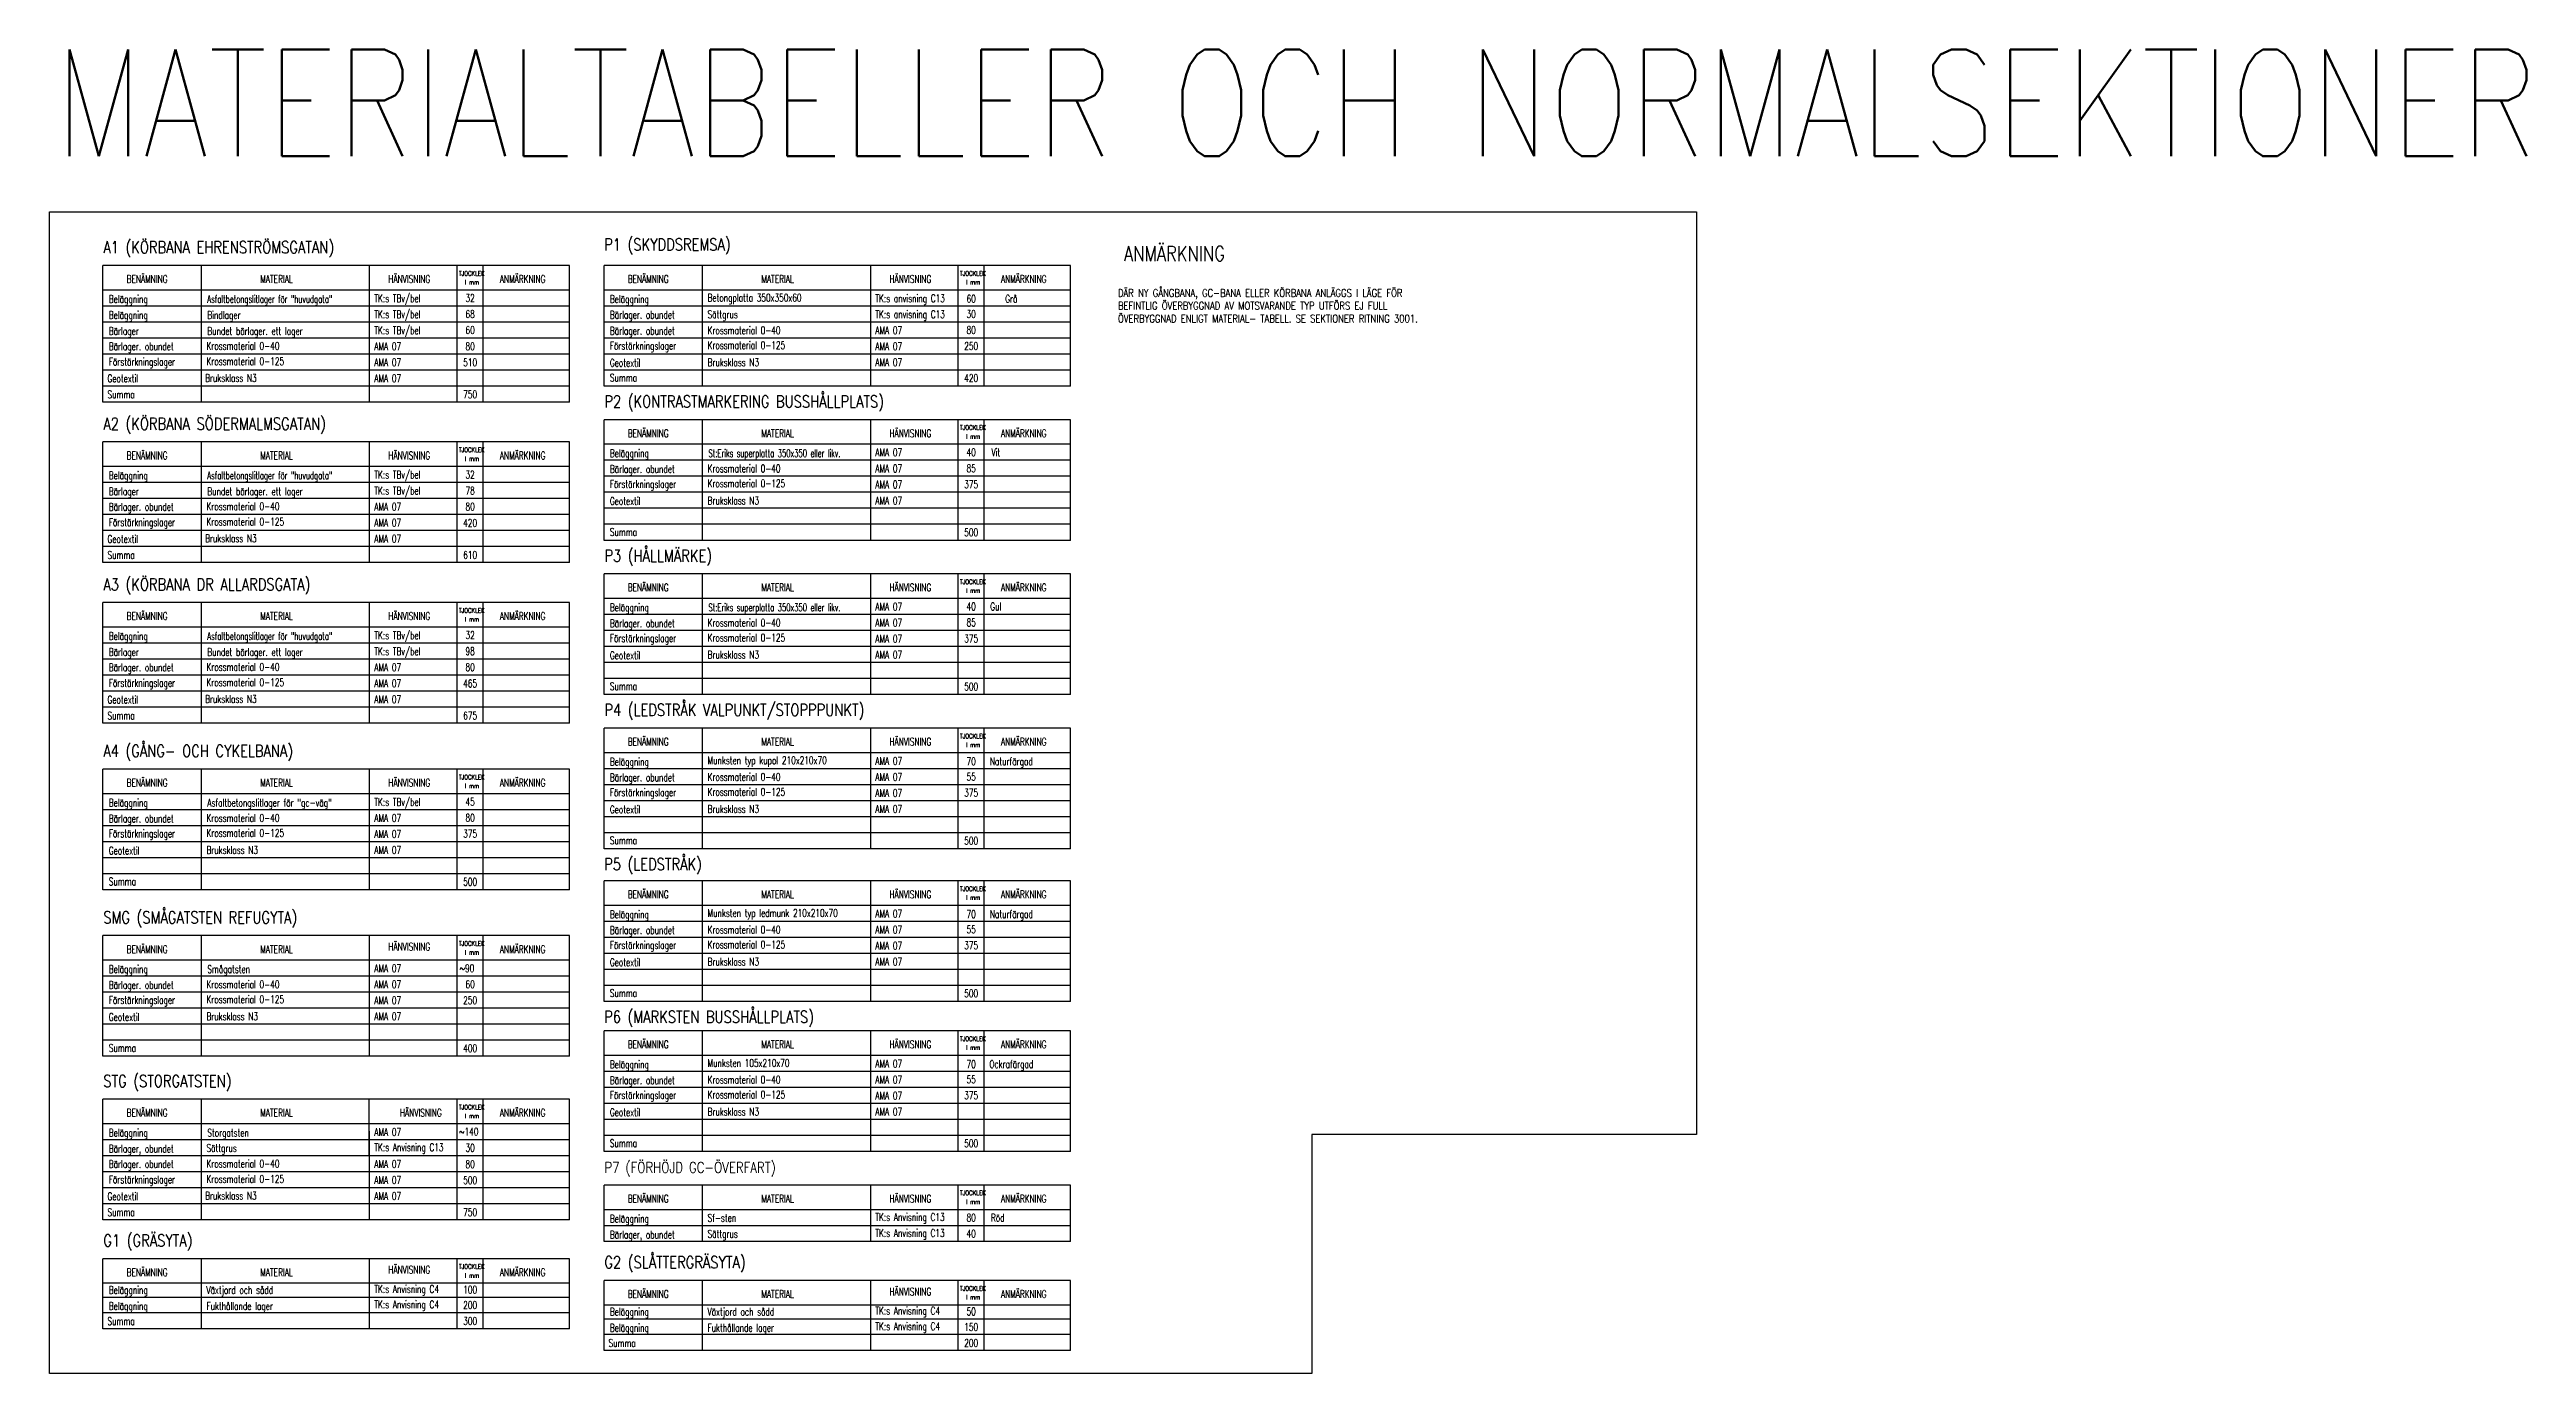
# Model space of a CAD drawing. Header units: metres. Extents: x 148130 to 148867, y 6395392 to 6395652.
# Drawn here: x 148808.8 to 148866.8, y 6395494.1 to 6395525.1 of the extents above; entities that cross this region are included whole.
import ezdxf
from ezdxf.enums import TextEntityAlignment as Align

# ---------------------------------------------------------------- set-up
doc = ezdxf.new("R2010")
doc.units = ezdxf.units.M
doc.layers.add('M-FÖRKLARINGAR', color=3, linetype='Continuous')
doc.layers.add('M-RUTA-50', color=7, linetype='Continuous', plot=False)
doc.styles.add('SIMPLEX8', font='simplex.shx', dxfattribs={"width": 0.8})

msp = doc.modelspace()

# ---------------------------------------------------------------- texts
at = {"layer": 'M-FÖRKLARINGAR', "color": 3, "style": 'SIMPLEX8', "width": 0.8}
for s, p in [('P1 (SKYDDSREMSA)', (148821.774, 6395520.366)), ('P5 (LEDSTRÅK)', (148821.774, 6395505.856)), ('SMG (SMÅGATSTEN REFUGYTA)', (148810.051, 6395504.609)), ('P6 (MARKSTEN BUSSHÅLLPLATS)', (148821.774, 6395502.281)), ('STG (STORGATSTEN)', (148810.051, 6395500.778))]:
    msp.add_text(s, height=0.28029, dxfattribs=at).set_placement(p)
at = {"layer": 'M-FÖRKLARINGAR', "style": 'SIMPLEX8', "width": 0.8}
for s, height, p in [('A1 (KÖRBANA EHRENSTRÖMSGATAN)', 0.28029, (148810.051, 6395520.3)), ('P2 (KONTRASTMARKERING BUSSHÅLLPLATS)', 0.28029, (148821.78, 6395516.689)), ('A2 (KÖRBANA SÖDERMALMSGATAN)', 0.28029, (148810.051, 6395516.168)), ('P3 (HÅLLMÄRKE)', 0.28029, (148821.78, 6395513.078)), ('A3 (KÖRBANA DR ALLARDSGATA)', 0.28029, (148810.051, 6395512.407)), ('P4 (LEDSTRÅK VALPUNKT/STOPPPUNKT)', 0.28029, (148821.78, 6395509.467)), ('A4 (GÅNG- OCH CYKELBANA)', 0.28029, (148810.051, 6395508.506)), ('P7 (FÖRHÖJD GC-ÖVERFART)', 0.25224, (148821.78, 6395498.768)), ('G1 (GRÄSYTA)', 0.28029, (148810.051, 6395497.044)), ('G2 (SLÅTTERGRÄSYTA)', 0.28029, (148821.78, 6395496.534))]:
    msp.add_text(s, height=height, dxfattribs=at).set_placement(p)
at = {"layer": 'M-FÖRKLARINGAR', "color": 7, "style": 'SIMPLEX8', "width": 0.8}
msp.add_text('ANMÄRKNING', height=0.35, dxfattribs=at).set_placement((148833.942, 6395520.118))
at = {"layer": 'M-FÖRKLARINGAR', "color": 1, "style": 'SIMPLEX8'}
for s, height, width, p in [('BENÄMNING', 0.1802, 0.7, (148810.597, 6395519.606)), ('MATERIAL', 0.1802, 0.7, (148813.726, 6395519.606)), ('HÄNVISNING', 0.1802, 0.7, (148816.724, 6395519.606)), ('TJOCKLEK', 0.1081, 0.7, (148818.373, 6395519.774)), ('I mm', 0.1081, 0.7, (148818.516, 6395519.567)), ('ANMÄRKNING', 0.1802, 0.7, (148819.334, 6395519.606)), ('BENÄMNING', 0.1802, 0.7, (148822.327, 6395519.606)), ('MATERIAL', 0.1802, 0.7, (148825.455, 6395519.606)), ('HÄNVISNING', 0.1802, 0.7, (148828.454, 6395519.606)), ('TJOCKLEK', 0.1081, 0.7, (148830.103, 6395519.774)), ('I mm', 0.1081, 0.7, (148830.246, 6395519.567)), ('ANMÄRKNING', 0.1802, 0.7, (148831.063, 6395519.606)), ('Beläggning', 0.1802, 0.7, (148810.179, 6395519.139)), ('Beläggning', 0.1802, 0.7, (148810.179, 6395518.764)), ('Asfaltbetongslitlager för "huvudgata"', 0.18018, 0.65, (148812.485, 6395519.139)), ('Bindlager', 0.1802, 0.7, (148812.485, 6395518.764)), ('TK:s TBv/bel', 0.18018, 0.7, (148816.394, 6395519.155)), ('TK:s TBv/bel', 0.18018, 0.7, (148816.394, 6395518.781)), ('Beläggning', 0.1802, 0.7, (148821.908, 6395519.139)), ('Bärlager. obundet', 0.18018, 0.7, (148821.908, 6395518.768)), ('Sättgrus', 0.1802, 0.7, (148824.195, 6395518.78)), ('Betongplatta 350x350x60', 0.18018, 0.7, (148824.195, 6395519.17)), ('TK:s anvisning C13', 0.18018, 0.7, (148828.123, 6395519.155)), ('TK:s anvisning C13', 0.18018, 0.7, (148828.123, 6395518.781)), ('Bärlager', 0.1802, 0.7, (148810.179, 6395518.389)), ('Bundet bärlager. ett lager', 0.18018, 0.7, (148812.485, 6395518.389)), ('TK:s TBv/bel', 0.18018, 0.7, (148816.394, 6395518.406)), ('Bärlager. obundet', 0.18018, 0.7, (148821.908, 6395518.393)), ('Krossmaterial 0-40', 0.18018, 0.7, (148824.195, 6395518.406)), ('AMA 07', 0.1802, 0.7, (148828.123, 6395518.406)), ('Bärlager. obundet', 0.18018, 0.7, (148810.179, 6395518.029)), ('Förstärkningslager', 0.18018, 0.7, (148810.179, 6395517.669)), ('Krossmaterial 0-40', 0.18018, 0.7, (148812.466, 6395518.041)), ('Krossmaterial 0-125', 0.18018, 0.7, (148812.466, 6395517.681)), ('AMA 07', 0.1802, 0.7, (148816.394, 6395518.031)), ('AMA 07', 0.1802, 0.7, (148816.394, 6395517.656)), ('Geotextil', 0.1802, 0.7, (148821.908, 6395517.644)), ('Förstärkningslager', 0.18018, 0.7, (148821.908, 6395518.044)), ('Krossmaterial 0-125', 0.18018, 0.7, (148824.195, 6395518.056)), ('Bruksklass N3', 0.18018, 0.7, (148824.195, 6395517.656)), ('AMA 07', 0.1802, 0.7, (148828.123, 6395518.031)), ('AMA 07', 0.1802, 0.7, (148828.123, 6395517.656)), ('Geotextil', 0.1802, 0.7, (148810.148, 6395517.278)), ('Bruksklass N3', 0.18018, 0.7, (148812.434, 6395517.29)), ('AMA 07', 0.1802, 0.7, (148816.394, 6395517.281)), ('Summa', 0.1802, 0.7, (148821.908, 6395517.294)), ('Summa', 0.1802, 0.7, (148810.148, 6395516.903)), ('BENÄMNING', 0.1802, 0.7, (148822.327, 6395515.995)), ('MATERIAL', 0.1802, 0.7, (148825.455, 6395515.995)), ('HÄNVISNING', 0.1802, 0.7, (148828.454, 6395515.995)), ('TJOCKLEK', 0.1081, 0.7, (148830.103, 6395516.164)), ('I mm', 0.1081, 0.7, (148830.246, 6395515.956)), ('ANMÄRKNING', 0.1802, 0.7, (148831.063, 6395515.995)), ('BENÄMNING', 0.1802, 0.7, (148810.597, 6395515.474)), ('MATERIAL', 0.1802, 0.7, (148813.726, 6395515.474)), ('HÄNVISNING', 0.1802, 0.7, (148816.724, 6395515.474)), ('TJOCKLEK', 0.1081, 0.7, (148818.373, 6395515.643)), ('I mm', 0.1081, 0.7, (148818.516, 6395515.435)), ('ANMÄRKNING', 0.1802, 0.7, (148819.334, 6395515.474)), ('Beläggning', 0.1802, 0.7, (148821.908, 6395515.528)), ('St:Eriks superplatta 350x350 eller likv.', 0.18018, 0.65, (148824.215, 6395515.528)), ('AMA 07', 0.1802, 0.7, (148828.123, 6395515.545)), ('Beläggning', 0.1802, 0.7, (148810.179, 6395515.007)), ('Asfaltbetongslitlager för "huvudgata"', 0.18018, 0.65, (148812.485, 6395515.007)), ('TK:s TBv/bel', 0.18018, 0.7, (148816.394, 6395515.024)), ('TK:s TBv/bel', 0.18018, 0.7, (148816.394, 6395514.649)), ('Bärlager. obundet', 0.18018, 0.7, (148821.908, 6395515.157)), ('Förstärkningslager', 0.18018, 0.7, (148821.908, 6395514.808)), ('Krossmaterial 0-40', 0.18018, 0.7, (148824.195, 6395515.17)), ('Krossmaterial 0-125', 0.18018, 0.7, (148824.195, 6395514.82)), ('AMA 07', 0.1802, 0.7, (148828.123, 6395515.17)), ('AMA 07', 0.1802, 0.7, (148828.123, 6395514.795)), ('Bärlager', 0.1802, 0.7, (148810.179, 6395514.632)), ('Bärlager. obundet', 0.18018, 0.7, (148810.179, 6395514.272)), ('Krossmaterial 0-40', 0.18018, 0.7, (148812.466, 6395514.284)), ('Bundet bärlager. ett lager', 0.18018, 0.7, (148812.485, 6395514.632)), ('AMA 07', 0.1802, 0.7, (148816.394, 6395514.274)), ('Geotextil', 0.1802, 0.7, (148821.908, 6395514.407)), ('Bruksklass N3', 0.18018, 0.7, (148824.195, 6395514.42)), ('AMA 07', 0.1802, 0.7, (148828.123, 6395514.42)), ('Geotextil', 0.1802, 0.7, (148810.148, 6395513.521)), ('Förstärkningslager', 0.18018, 0.7, (148810.179, 6395513.912)), ('Bruksklass N3', 0.18018, 0.7, (148812.434, 6395513.533)), ('Krossmaterial 0-125', 0.18018, 0.7, (148812.466, 6395513.924)), ('AMA 07', 0.1802, 0.7, (148816.394, 6395513.899)), ('AMA 07', 0.1802, 0.7, (148816.394, 6395513.524)), ('Summa', 0.1802, 0.7, (148821.908, 6395513.683)), ('Summa', 0.1802, 0.7, (148810.148, 6395513.146)), ('BENÄMNING', 0.1802, 0.7, (148822.327, 6395512.384)), ('MATERIAL', 0.1802, 0.7, (148825.455, 6395512.384)), ('HÄNVISNING', 0.1802, 0.7, (148828.454, 6395512.384)), ('TJOCKLEK', 0.1081, 0.7, (148830.103, 6395512.553)), ('ANMÄRKNING', 0.1802, 0.7, (148831.063, 6395512.384)), ('TJOCKLEK', 0.1081, 0.7, (148818.373, 6395511.882)), ('Beläggning', 0.1802, 0.7, (148821.908, 6395511.917)), ('St:Eriks superplatta 350x350 eller likv.', 0.18018, 0.65, (148824.215, 6395511.917)), ('AMA 07', 0.1802, 0.7, (148828.123, 6395511.934)), ('I mm', 0.1081, 0.7, (148830.246, 6395512.345)), ('Beläggning', 0.1802, 0.7, (148810.179, 6395511.246)), ('BENÄMNING', 0.1802, 0.7, (148810.597, 6395511.713)), ('Asfaltbetongslitlager för "huvudgata"', 0.18018, 0.65, (148812.485, 6395511.246)), ('MATERIAL', 0.1802, 0.7, (148813.726, 6395511.713)), ('TK:s TBv/bel', 0.18018, 0.7, (148816.394, 6395511.263)), ('HÄNVISNING', 0.1802, 0.7, (148816.724, 6395511.713)), ('I mm', 0.1081, 0.7, (148818.516, 6395511.674)), ('ANMÄRKNING', 0.1802, 0.7, (148819.334, 6395511.713)), ('Bärlager. obundet', 0.18018, 0.7, (148821.908, 6395511.546)), ('Förstärkningslager', 0.18018, 0.7, (148821.908, 6395511.197)), ('Krossmaterial 0-40', 0.18018, 0.7, (148824.195, 6395511.559)), ('Krossmaterial 0-125', 0.18018, 0.7, (148824.195, 6395511.209)), ('AMA 07', 0.1802, 0.7, (148828.123, 6395511.559)), ('Bärlager', 0.1802, 0.7, (148810.179, 6395510.871)), ('Bundet bärlager. ett lager', 0.18018, 0.7, (148812.485, 6395510.871)), ('TK:s TBv/bel', 0.18018, 0.7, (148816.394, 6395510.888)), ('Geotextil', 0.1802, 0.7, (148821.908, 6395510.797)), ('Bruksklass N3', 0.18018, 0.7, (148824.195, 6395510.809)), ('AMA 07', 0.1802, 0.7, (148828.123, 6395511.184)), ('AMA 07', 0.1802, 0.7, (148828.123, 6395510.809)), ('Bärlager. obundet', 0.18018, 0.7, (148810.179, 6395510.511)), ('Förstärkningslager', 0.18018, 0.7, (148810.179, 6395510.151)), ('Krossmaterial 0-40', 0.18018, 0.7, (148812.466, 6395510.524)), ('Krossmaterial 0-125', 0.18018, 0.7, (148812.466, 6395510.164)), ('AMA 07', 0.1802, 0.7, (148816.394, 6395510.513)), ('AMA 07', 0.1802, 0.7, (148816.394, 6395510.139)), ('Summa', 0.1802, 0.7, (148821.908, 6395510.072)), ('Geotextil', 0.1802, 0.7, (148810.148, 6395509.76)), ('Bruksklass N3', 0.18018, 0.7, (148812.434, 6395509.773)), ('AMA 07', 0.1802, 0.7, (148816.394, 6395509.764)), ('Summa', 0.1802, 0.7, (148810.148, 6395509.385)), ('Beläggning', 0.1802, 0.7, (148821.908, 6395508.306)), ('BENÄMNING', 0.1802, 0.7, (148822.327, 6395508.773)), ('Munksten typ kupol 210x210x70 ', 0.18018, 0.7, (148824.195, 6395508.338)), ('MATERIAL', 0.1802, 0.7, (148825.455, 6395508.773)), ('AMA 07', 0.1802, 0.7, (148828.123, 6395508.323)), ('HÄNVISNING', 0.1802, 0.7, (148828.454, 6395508.773)), ('TJOCKLEK', 0.1081, 0.7, (148830.103, 6395508.942)), ('I mm', 0.1081, 0.7, (148830.246, 6395508.734)), ('ANMÄRKNING', 0.1802, 0.7, (148831.063, 6395508.773)), ('BENÄMNING', 0.1802, 0.7, (148810.597, 6395507.812)), ('MATERIAL', 0.1802, 0.7, (148813.726, 6395507.812)), ('HÄNVISNING', 0.1802, 0.7, (148816.724, 6395507.812)), ('TJOCKLEK', 0.1081, 0.7, (148818.373, 6395507.98)), ('ANMÄRKNING', 0.1802, 0.7, (148819.334, 6395507.812)), ('Bärlager. obundet', 0.18018, 0.7, (148821.908, 6395507.935)), ('Krossmaterial 0-40', 0.18018, 0.7, (148824.195, 6395507.948)), ('AMA 07', 0.1802, 0.7, (148828.123, 6395507.948)), ('Beläggning', 0.1802, 0.7, (148810.179, 6395507.344)), ('Asfaltbetongslitlager för "gc-väg"', 0.18018, 0.7, (148812.485, 6395507.344)), ('TK:s TBv/bel', 0.18018, 0.7, (148816.394, 6395507.361)), ('I mm', 0.1081, 0.7, (148818.516, 6395507.773)), ('Geotextil', 0.1802, 0.7, (148821.908, 6395507.186)), ('Förstärkningslager', 0.18018, 0.7, (148821.908, 6395507.586)), ('Krossmaterial 0-125', 0.18018, 0.7, (148824.195, 6395507.598)), ('Bruksklass N3', 0.18018, 0.7, (148824.195, 6395507.198)), ('AMA 07', 0.1802, 0.7, (148828.123, 6395507.573)), ('AMA 07', 0.1802, 0.7, (148828.123, 6395507.199)), ('Bärlager. obundet', 0.18018, 0.7, (148810.179, 6395506.974)), ('Förstärkningslager', 0.18018, 0.7, (148810.179, 6395506.624)), ('Krossmaterial 0-40', 0.18018, 0.7, (148812.466, 6395506.986)), ('Krossmaterial 0-125', 0.18018, 0.7, (148812.466, 6395506.637)), ('AMA 07', 0.1802, 0.7, (148816.394, 6395506.987)), ('AMA 07', 0.1802, 0.7, (148816.394, 6395506.612)), ('Geotextil', 0.1802, 0.7, (148810.179, 6395506.224)), ('Bruksklass N3', 0.18018, 0.7, (148812.466, 6395506.237)), ('AMA 07', 0.1802, 0.7, (148816.394, 6395506.237)), ('Summa', 0.1802, 0.7, (148821.908, 6395506.462)), ('Summa', 0.1802, 0.7, (148810.179, 6395505.5)), ('BENÄMNING', 0.1802, 0.7, (148822.327, 6395505.197)), ('MATERIAL', 0.1802, 0.7, (148825.455, 6395505.197)), ('HÄNVISNING', 0.1802, 0.7, (148828.454, 6395505.197)), ('TJOCKLEK', 0.1081, 0.7, (148830.103, 6395505.366)), ('I mm', 0.1081, 0.7, (148830.246, 6395505.159)), ('ANMÄRKNING', 0.1802, 0.7, (148831.063, 6395505.197)), ('Beläggning', 0.1802, 0.7, (148821.908, 6395504.73)), ('Bärlager. obundet', 0.18018, 0.7, (148821.908, 6395504.36)), ('Munksten typ ledmunk 210x210x70 ', 0.18018, 0.7, (148824.195, 6395504.762)), ('Krossmaterial 0-40', 0.18018, 0.7, (148824.195, 6395504.372)), ('AMA 07', 0.1802, 0.7, (148828.123, 6395504.747)), ('AMA 07', 0.1802, 0.7, (148828.123, 6395504.372)), ('BENÄMNING', 0.1802, 0.7, (148810.597, 6395503.915)), ('MATERIAL', 0.1802, 0.7, (148813.726, 6395503.915)), ('HÄNVISNING', 0.1802, 0.7, (148816.724, 6395503.973)), ('TJOCKLEK', 0.1081, 0.7, (148818.373, 6395504.083)), ('I mm', 0.1081, 0.7, (148818.516, 6395503.876)), ('ANMÄRKNING', 0.1802, 0.7, (148819.334, 6395503.915)), ('Förstärkningslager', 0.18018, 0.7, (148821.908, 6395504.01)), ('Krossmaterial 0-125', 0.18018, 0.7, (148824.195, 6395504.023)), ('AMA 07', 0.1802, 0.7, (148828.123, 6395503.998)), ('Beläggning', 0.1802, 0.7, (148810.179, 6395503.447)), ('Krossmaterial 0-40', 0.18018, 0.7, (148812.466, 6395503.089)), ('Smågatsten', 0.1802, 0.7, (148812.485, 6395503.447)), ('AMA 07', 0.1802, 0.7, (148816.394, 6395503.464)), ('AMA 07', 0.1802, 0.7, (148816.394, 6395503.089)), ('Geotextil', 0.1802, 0.7, (148821.908, 6395503.61)), ('Bruksklass N3', 0.18018, 0.7, (148824.195, 6395503.623)), ('AMA 07', 0.1802, 0.7, (148828.123, 6395503.623)), ('Bärlager. obundet', 0.18018, 0.7, (148810.179, 6395503.077)), ('Förstärkningslager', 0.18018, 0.7, (148810.179, 6395502.727)), ('Krossmaterial 0-125', 0.18018, 0.7, (148812.466, 6395502.74)), ('AMA 07', 0.1802, 0.7, (148816.394, 6395502.715)), ('Summa', 0.1802, 0.7, (148821.908, 6395502.886)), ('Geotextil', 0.1802, 0.7, (148810.179, 6395502.327)), ('Bruksklass N3', 0.18018, 0.7, (148812.466, 6395502.34)), ('AMA 07', 0.1802, 0.7, (148816.394, 6395502.34)), ('Summa', 0.1802, 0.7, (148810.179, 6395501.603)), ('BENÄMNING', 0.1802, 0.7, (148822.327, 6395501.685)), ('MATERIAL', 0.1802, 0.7, (148825.455, 6395501.685)), ('HÄNVISNING', 0.1802, 0.7, (148828.454, 6395501.685)), ('TJOCKLEK', 0.1081, 0.7, (148830.103, 6395501.854)), ('I mm', 0.1081, 0.7, (148830.246, 6395501.646)), ('ANMÄRKNING', 0.1802, 0.7, (148831.063, 6395501.685)), ('Beläggning', 0.1802, 0.7, (148821.908, 6395501.218)), ('Bärlager. obundet', 0.18018, 0.7, (148821.908, 6395500.847)), ('Munksten 105x210x70', 0.18018, 0.7, (148824.195, 6395501.249)), ('Krossmaterial 0-40', 0.18018, 0.7, (148824.195, 6395500.86)), ('AMA 07', 0.1802, 0.7, (148828.123, 6395501.235)), ('AMA 07', 0.1802, 0.7, (148828.123, 6395500.86)), ('Förstärkningslager', 0.18018, 0.7, (148821.908, 6395500.498)), ('Krossmaterial 0-125', 0.18018, 0.7, (148824.195, 6395500.51)), ('AMA 07', 0.1802, 0.7, (148828.123, 6395500.485)), ('Beläggning', 0.1802, 0.7, (148810.179, 6395499.616)), ('BENÄMNING', 0.1802, 0.7, (148810.597, 6395500.084)), ('Storgatsten', 0.18018, 0.7, (148812.485, 6395499.616)), ('MATERIAL', 0.1802, 0.7, (148813.726, 6395500.084)), ('AMA 07', 0.1802, 0.7, (148816.394, 6395499.633)), ('HÄNVISNING', 0.1802, 0.7, (148816.994, 6395500.084)), ('TJOCKLEK', 0.1081, 0.7, (148818.373, 6395500.252)), ('I mm', 0.1081, 0.7, (148818.516, 6395500.045)), ('ANMÄRKNING', 0.1802, 0.7, (148819.334, 6395500.084)), ('Geotextil', 0.1802, 0.7, (148821.908, 6395500.098)), ('Bruksklass N3', 0.18018, 0.7, (148824.195, 6395500.11)), ('AMA 07', 0.1802, 0.7, (148828.123, 6395500.11)), ('Bärlager, obundet', 0.18018, 0.7, (148810.179, 6395499.242)), ('Sättgrus', 0.1802, 0.7, (148812.466, 6395499.258)), ('TK:s Anvisning C13', 0.18018, 0.7, (148816.394, 6395499.277)), ('Summa', 0.1802, 0.7, (148821.908, 6395499.373)), ('Bärlager. obundet', 0.18018, 0.7, (148810.179, 6395498.882)), ('Förstärkningslager', 0.18018, 0.7, (148810.179, 6395498.522)), ('Krossmaterial 0-40', 0.18018, 0.7, (148812.466, 6395498.894)), ('Krossmaterial 0-125', 0.18018, 0.7, (148812.466, 6395498.534)), ('AMA 07', 0.1802, 0.7, (148816.394, 6395498.884)), ('AMA 07', 0.1802, 0.7, (148816.394, 6395498.509)), ('Geotextil', 0.1802, 0.7, (148810.148, 6395498.13)), ('Bruksklass N3', 0.18018, 0.7, (148812.434, 6395498.143)), ('AMA 07', 0.1802, 0.7, (148816.394, 6395498.134)), ('BENÄMNING', 0.1802, 0.7, (148822.327, 6395498.074)), ('MATERIAL', 0.1802, 0.7, (148825.455, 6395498.074)), ('HÄNVISNING', 0.1802, 0.7, (148828.454, 6395498.074)), ('TJOCKLEK', 0.1081, 0.7, (148830.103, 6395498.243)), ('I mm', 0.1081, 0.7, (148830.246, 6395498.035)), ('ANMÄRKNING', 0.1802, 0.7, (148831.063, 6395498.074)), ('Summa', 0.1802, 0.7, (148810.148, 6395497.756)), ('Beläggning', 0.1802, 0.7, (148821.908, 6395497.607)), ('Sf-sten', 0.1802, 0.7, (148824.195, 6395497.624)), ('TK:s Anvisning C13', 0.18018, 0.7, (148828.123, 6395497.642)), ('Bärlager, obundet', 0.18018, 0.7, (148821.908, 6395497.232)), ('Sättgrus', 0.1802, 0.7, (148824.195, 6395497.249)), ('TK:s Anvisning C13', 0.18018, 0.7, (148828.123, 6395497.268)), ('BENÄMNING', 0.1802, 0.7, (148810.597, 6395496.35)), ('MATERIAL', 0.1802, 0.7, (148813.726, 6395496.35)), ('HÄNVISNING', 0.1802, 0.7, (148816.724, 6395496.409)), ('TJOCKLEK', 0.1081, 0.7, (148818.373, 6395496.519)), ('I mm', 0.1081, 0.7, (148818.516, 6395496.311)), ('ANMÄRKNING', 0.1802, 0.7, (148819.334, 6395496.35)), ('Beläggning', 0.1802, 0.7, (148810.179, 6395495.937)), ('Beläggning', 0.1802, 0.7, (148810.179, 6395495.559)), ('Växtjord och sådd', 0.18018, 0.7, (148812.464, 6395495.937)), ('Fukthållande lager', 0.18018, 0.7, (148812.464, 6395495.559)), ('TK:s Anvisning C4', 0.18018, 0.7, (148816.394, 6395495.958)), ('TK:s Anvisning C4', 0.18018, 0.7, (148816.394, 6395495.596)), ('BENÄMNING', 0.1802, 0.7, (148822.327, 6395495.84)), ('MATERIAL', 0.1802, 0.7, (148825.455, 6395495.84)), ('HÄNVISNING', 0.1802, 0.7, (148828.454, 6395495.898)), ('TJOCKLEK', 0.1081, 0.7, (148830.103, 6395496.008)), ('I mm', 0.1081, 0.7, (148830.246, 6395495.801)), ('ANMÄRKNING', 0.1802, 0.7, (148831.063, 6395495.84)), ('Summa', 0.1802, 0.7, (148810.148, 6395495.205)), ('Beläggning', 0.1802, 0.7, (148821.908, 6395495.426)), ('Beläggning', 0.1802, 0.7, (148821.908, 6395495.049)), ('Växtjord och sådd', 0.18018, 0.7, (148824.194, 6395495.426)), ('Fukthållande lager', 0.18018, 0.7, (148824.194, 6395495.049)), ('TK:s Anvisning C4', 0.18018, 0.7, (148828.123, 6395495.448)), ('TK:s Anvisning C4', 0.18018, 0.7, (148828.123, 6395495.086)), ('Summa', 0.1802, 0.7, (148821.877, 6395494.695))]:
    msp.add_text(s, height=height, dxfattribs=dict(at, width=width)).set_placement(p)
at = {"layer": 'M-FÖRKLARINGAR', "color": 1, "style": 'SIMPLEX8', "width": 0.7}
for s, height, p in [('32', 0.1802, (148818.637, 6395519.25)), ('68', 0.1802, (148818.637, 6395518.875)), ('30', 0.1802, (148830.366, 6395518.875)), ('60', 0.1802, (148830.366, 6395519.233)), ('Grå', 0.1802, (148831.306, 6395519.233)), ('60', 0.1802, (148818.637, 6395518.501)), ('80', 0.1802, (148830.366, 6395518.501)), ('510', 0.1802, (148818.637, 6395517.743)), ('80', 0.1802, (148818.637, 6395518.118)), ('250', 0.1802, (148830.366, 6395518.126)), ('420', 0.1802, (148830.366, 6395517.376)), ('750', 0.1802, (148818.637, 6395516.994)), ('40', 0.1802, (148830.366, 6395515.639)), ('Vit', 0.1802, (148830.943, 6395515.639)), ('32', 0.1802, (148818.637, 6395515.118)), ('375', 0.1802, (148830.366, 6395514.89)), ('85', 0.1802, (148830.366, 6395515.265)), ('78', 0.1802, (148818.637, 6395514.744)), ('80', 0.1802, (148818.637, 6395514.369)), ('420', 0.1802, (148818.637, 6395513.986)), ('500', 0.1802, (148830.366, 6395513.766)), ('610', 0.1802, (148818.637, 6395513.237)), ('40', 0.1802, (148830.366, 6395512.029)), ('Gul', 0.1802, (148830.943, 6395512.029)), ('32', 0.1802, (148818.637, 6395511.358)), ('85', 0.1802, (148830.366, 6395511.654)), ('98', 0.1802, (148818.637, 6395510.983)), ('375', 0.1802, (148830.366, 6395511.279)), ('465', 0.1802, (148818.637, 6395510.226)), ('80', 0.1802, (148818.637, 6395510.608)), ('500', 0.1802, (148830.366, 6395510.155)), ('675', 0.1802, (148818.637, 6395509.476)), ('70', 0.1802, (148830.366, 6395508.401)), ('Naturfärgad', 0.18018, (148831.306, 6395508.401)), ('55', 0.1802, (148830.366, 6395508.043)), ('45', 0.1802, (148818.637, 6395507.456)), ('375', 0.1802, (148830.366, 6395507.668)), ('375', 0.1802, (148818.637, 6395506.707)), ('80', 0.1802, (148818.637, 6395507.081)), ('500', 0.1802, (148830.366, 6395506.544)), ('500', 0.1802, (148818.637, 6395505.582)), ('70', 0.1802, (148830.366, 6395504.825)), ('55', 0.1802, (148830.366, 6395504.467)), ('Naturfärgad', 0.18018, (148831.306, 6395504.825)), ('375', 0.1802, (148830.366, 6395504.093)), ('~90', 0.1802, (148818.561, 6395503.559)), ('60', 0.1802, (148818.637, 6395503.184)), ('250', 0.1802, (148818.637, 6395502.81)), ('500', 0.1802, (148830.366, 6395502.968)), ('400', 0.1802, (148818.637, 6395501.685)), ('70', 0.1802, (148830.366, 6395501.313)), ('55', 0.1802, (148830.366, 6395500.955)), ('Ockrafärgad', 0.18018, (148831.306, 6395501.313)), ('375', 0.1802, (148830.366, 6395500.58)), ('~140', 0.1802, (148818.603, 6395499.734)), ('30', 0.1802, (148818.637, 6395499.354)), ('500', 0.1802, (148830.366, 6395499.456)), ('500', 0.1802, (148818.637, 6395498.596)), ('80', 0.1802, (148818.637, 6395498.971)), ('750', 0.1802, (148818.637, 6395497.846)), ('80', 0.1802, (148830.366, 6395497.719)), ('Röd', 0.1802, (148830.987, 6395497.719)), ('40', 0.1802, (148830.366, 6395497.344)), ('200', 0.1802, (148818.637, 6395495.671)), ('100', 0.1802, (148818.637, 6395496.032)), ('300', 0.1802, (148818.637, 6395495.296)), ('150', 0.1802, (148830.366, 6395495.16)), ('50', 0.1802, (148830.366, 6395495.522)), ('200', 0.1802, (148830.366, 6395494.786))]:
    msp.add_text(s, height=height, dxfattribs=at).set_placement(p, align=Align.MIDDLE_CENTER)
at = {"layer": 'M-FÖRKLARINGAR', "insert": (148833.802, 6395519.46), "char_height": 0.18, "width": 8.21952, "attachment_point": 1, "style": 'SIMPLEX8'}
msp.add_mtext('DÄR NY GÅNGBANA, GC-BANA ELLER KÖRBANA ANLÄGGS I LÄGE FÖR BEFINTLIG ÖVERBYGGNAD AV MOTSVARANDE TYP UTFÖRS EJ FULL ÖVERBYGGNAD ENLIGT MATERIAL- TABELL. SE SEKTIONER RITNING 3001.', dxfattribs=at)
at = {"layer": 'M-RUTA-50', "color": 3, "lineweight": -3, "ltscale": 0.8, "style": 'SIMPLEX8', "width": 0.8}
msp.add_text('MATERIALTABELLER OCH NORMALSEKTIONER', height=2.5, dxfattribs=at).set_placement((148808.915, 6395522.57))

# ---------------------------------------------------------------- linework, layer by layer
at = {"layer": 'M-FÖRKLARINGAR', "color": 1}
for p, q in [((148820.961, 6395520.014), (148810.042, 6395520.014)), ((148810.042, 6395516.814), (148810.042, 6395520.014)), ((148812.348, 6395516.814), (148812.348, 6395520.014)), ((148816.276, 6395520.014), (148816.276, 6395516.814)), ((148818.33, 6395516.814), (148818.33, 6395520.014)), ((148818.943, 6395516.814), (148818.943, 6395520.014)), ((148820.961, 6395516.814), (148820.961, 6395520.014)), ((148832.691, 6395520.014), (148821.771, 6395520.014)), ((148821.771, 6395517.189), (148821.771, 6395520.014)), ((148824.078, 6395517.189), (148824.078, 6395520.014)), ((148828.006, 6395520.014), (148828.006, 6395517.189)), ((148830.06, 6395517.189), (148830.06, 6395520.014)), ((148830.673, 6395517.189), (148830.673, 6395520.014)), ((148832.691, 6395517.189), (148832.691, 6395520.014)), ((148820.961, 6395519.438), (148810.042, 6395519.438)), ((148820.961, 6395519.063), (148810.042, 6395519.063)), ((148832.691, 6395519.438), (148821.771, 6395519.438)), ((148832.691, 6395519.063), (148821.771, 6395519.063)), ((148820.961, 6395518.688), (148810.042, 6395518.688)), ((148832.691, 6395518.688), (148821.771, 6395518.688)), ((148820.961, 6395518.313), (148810.042, 6395518.313)), ((148820.961, 6395517.939), (148810.042, 6395517.939)), ((148832.691, 6395518.313), (148821.771, 6395518.313)), ((148832.691, 6395517.939), (148821.771, 6395517.939)), ((148820.961, 6395517.564), (148810.042, 6395517.564)), ((148820.961, 6395517.189), (148810.042, 6395517.189)), ((148832.691, 6395517.564), (148821.771, 6395517.564)), ((148832.691, 6395517.189), (148821.771, 6395517.189)), ((148820.961, 6395516.814), (148810.042, 6395516.814)), ((148832.691, 6395516.403), (148821.771, 6395516.403)), ((148821.771, 6395513.578), (148821.771, 6395516.403)), ((148824.078, 6395513.578), (148824.078, 6395516.403)), ((148828.006, 6395516.403), (148828.006, 6395513.578)), ((148830.06, 6395513.578), (148830.06, 6395516.403)), ((148830.673, 6395513.578), (148830.673, 6395516.403)), ((148832.691, 6395513.578), (148832.691, 6395516.403)), ((148820.961, 6395515.882), (148810.042, 6395515.882)), ((148810.042, 6395513.057), (148810.042, 6395515.882)), ((148812.348, 6395513.057), (148812.348, 6395515.882)), ((148816.276, 6395515.882), (148816.276, 6395513.057)), ((148818.33, 6395513.057), (148818.33, 6395515.882)), ((148818.943, 6395513.057), (148818.943, 6395515.882)), ((148820.961, 6395513.057), (148820.961, 6395515.882)), ((148832.691, 6395515.827), (148821.771, 6395515.827)), ((148832.691, 6395515.452), (148821.771, 6395515.452)), ((148820.961, 6395515.306), (148810.042, 6395515.306)), ((148820.961, 6395514.931), (148810.042, 6395514.931)), ((148832.691, 6395515.077), (148821.771, 6395515.077)), ((148820.961, 6395514.556), (148810.042, 6395514.556)), ((148832.691, 6395514.702), (148821.771, 6395514.702)), ((148832.691, 6395514.328), (148821.771, 6395514.328)), ((148820.961, 6395514.181), (148810.042, 6395514.181)), ((148820.961, 6395513.807), (148810.042, 6395513.807)), ((148832.691, 6395513.953), (148821.771, 6395513.953)), ((148820.961, 6395513.432), (148810.042, 6395513.432)), ((148832.691, 6395513.578), (148821.771, 6395513.578)), ((148820.961, 6395513.057), (148810.042, 6395513.057)), ((148832.691, 6395512.793), (148821.771, 6395512.793)), ((148821.771, 6395509.967), (148821.771, 6395512.793)), ((148824.078, 6395509.967), (148824.078, 6395512.793)), ((148828.006, 6395512.793), (148828.006, 6395509.967)), ((148830.06, 6395509.967), (148830.06, 6395512.793)), ((148830.673, 6395509.967), (148830.673, 6395512.793)), ((148832.691, 6395509.967), (148832.691, 6395512.793)), ((148820.961, 6395512.122), (148810.042, 6395512.122)), ((148810.042, 6395509.296), (148810.042, 6395512.122)), ((148812.348, 6395509.296), (148812.348, 6395512.122)), ((148816.276, 6395512.122), (148816.276, 6395509.296)), ((148818.33, 6395509.296), (148818.33, 6395512.122)), ((148818.943, 6395509.296), (148818.943, 6395512.122)), ((148820.961, 6395509.296), (148820.961, 6395512.122)), ((148832.691, 6395512.216), (148821.771, 6395512.216)), ((148820.961, 6395511.545), (148810.042, 6395511.545)), ((148832.691, 6395511.841), (148821.771, 6395511.841)), ((148832.691, 6395511.466), (148821.771, 6395511.466)), ((148820.961, 6395511.17), (148810.042, 6395511.17)), ((148832.691, 6395511.092), (148821.771, 6395511.092)), ((148820.961, 6395510.796), (148810.042, 6395510.796)), ((148820.961, 6395510.421), (148810.042, 6395510.421)), ((148832.691, 6395510.717), (148821.771, 6395510.717)), ((148832.691, 6395510.342), (148821.771, 6395510.342)), ((148820.961, 6395510.046), (148810.042, 6395510.046)), ((148820.961, 6395509.671), (148810.042, 6395509.671)), ((148832.691, 6395509.967), (148821.771, 6395509.967)), ((148820.961, 6395509.296), (148810.042, 6395509.296)), ((148832.691, 6395509.182), (148821.771, 6395509.182)), ((148821.771, 6395506.356), (148821.771, 6395509.182)), ((148824.078, 6395506.356), (148824.078, 6395509.182)), ((148828.006, 6395509.182), (148828.006, 6395506.356)), ((148830.06, 6395506.356), (148830.06, 6395509.182)), ((148830.673, 6395506.356), (148830.673, 6395509.182)), ((148832.691, 6395506.356), (148832.691, 6395509.182)), ((148832.691, 6395508.605), (148821.771, 6395508.605)), ((148820.961, 6395508.22), (148810.042, 6395508.22)), ((148810.042, 6395505.395), (148810.042, 6395508.22)), ((148812.348, 6395505.395), (148812.348, 6395508.22)), ((148816.276, 6395508.22), (148816.276, 6395505.395)), ((148818.33, 6395505.395), (148818.33, 6395508.22)), ((148818.943, 6395505.395), (148818.943, 6395508.22)), ((148820.961, 6395505.395), (148820.961, 6395508.22)), ((148832.691, 6395508.23), (148821.771, 6395508.23)), ((148820.961, 6395507.644), (148810.042, 6395507.644)), ((148832.691, 6395507.856), (148821.771, 6395507.856)), ((148832.691, 6395507.481), (148821.771, 6395507.481)), ((148820.961, 6395507.269), (148810.042, 6395507.269)), ((148820.961, 6395506.894), (148810.042, 6395506.894)), ((148832.691, 6395507.106), (148821.771, 6395507.106)), ((148820.961, 6395506.519), (148810.042, 6395506.519)), ((148832.691, 6395506.731), (148821.771, 6395506.731)), ((148832.691, 6395506.356), (148821.771, 6395506.356)), ((148820.961, 6395506.144), (148810.042, 6395506.144)), ((148820.961, 6395505.77), (148810.042, 6395505.77)), ((148832.691, 6395505.606), (148821.771, 6395505.606)), ((148821.771, 6395502.781), (148821.771, 6395505.606)), ((148824.078, 6395502.781), (148824.078, 6395505.606)), ((148828.006, 6395505.606), (148828.006, 6395502.781)), ((148830.06, 6395502.781), (148830.06, 6395505.606)), ((148830.673, 6395502.781), (148830.673, 6395505.606)), ((148832.691, 6395502.781), (148832.691, 6395505.606)), ((148820.961, 6395505.395), (148810.042, 6395505.395)), ((148832.691, 6395505.029), (148821.771, 6395505.029)), ((148832.691, 6395504.655), (148821.771, 6395504.655)), ((148820.961, 6395504.323), (148810.042, 6395504.323)), ((148810.042, 6395501.498), (148810.042, 6395504.323)), ((148812.348, 6395501.498), (148812.348, 6395504.323)), ((148816.276, 6395504.323), (148816.276, 6395501.498)), ((148818.33, 6395501.498), (148818.33, 6395504.323)), ((148818.943, 6395501.498), (148818.943, 6395504.323)), ((148820.961, 6395501.498), (148820.961, 6395504.323)), ((148832.691, 6395504.28), (148821.771, 6395504.28)), ((148832.691, 6395503.905), (148821.771, 6395503.905)), ((148820.961, 6395503.747), (148810.042, 6395503.747)), ((148820.961, 6395503.372), (148810.042, 6395503.372)), ((148832.691, 6395503.53), (148821.771, 6395503.53)), ((148820.961, 6395502.997), (148810.042, 6395502.997)), ((148832.691, 6395503.156), (148821.771, 6395503.156)), ((148832.691, 6395502.781), (148821.771, 6395502.781)), ((148820.961, 6395502.622), (148810.042, 6395502.622)), ((148820.961, 6395502.247), (148810.042, 6395502.247)), ((148820.961, 6395501.873), (148810.042, 6395501.873)), ((148832.691, 6395502.094), (148821.771, 6395502.094)), ((148821.771, 6395499.268), (148821.771, 6395502.094)), ((148824.078, 6395499.268), (148824.078, 6395502.094)), ((148828.006, 6395502.094), (148828.006, 6395499.268)), ((148830.06, 6395499.268), (148830.06, 6395502.094)), ((148830.673, 6395499.268), (148830.673, 6395502.094)), ((148832.691, 6395499.268), (148832.691, 6395502.094)), ((148820.961, 6395501.498), (148810.042, 6395501.498)), ((148832.691, 6395501.517), (148821.771, 6395501.517)), ((148832.691, 6395501.142), (148821.771, 6395501.142)), ((148820.961, 6395500.492), (148810.042, 6395500.492)), ((148810.042, 6395499.166), (148810.042, 6395500.492)), ((148812.348, 6395499.166), (148812.348, 6395500.492)), ((148816.276, 6395499.166), (148816.276, 6395500.492)), ((148818.33, 6395499.166), (148818.33, 6395500.492)), ((148818.943, 6395499.166), (148818.943, 6395500.492)), ((148820.961, 6395499.166), (148820.961, 6395500.492)), ((148832.691, 6395500.767), (148821.771, 6395500.767)), ((148832.691, 6395500.393), (148821.771, 6395500.393)), ((148820.961, 6395499.915), (148810.042, 6395499.915)), ((148832.691, 6395500.018), (148821.771, 6395500.018)), ((148810.042, 6395497.667), (148810.042, 6395499.743)), ((148820.961, 6395499.541), (148810.042, 6395499.541)), ((148812.348, 6395497.667), (148812.348, 6395499.743)), ((148816.276, 6395499.743), (148816.276, 6395497.667)), ((148818.33, 6395497.667), (148818.33, 6395499.743)), ((148818.943, 6395497.667), (148818.943, 6395499.743)), ((148820.961, 6395497.667), (148820.961, 6395499.743)), ((148832.691, 6395499.643), (148821.771, 6395499.643)), ((148832.691, 6395499.268), (148821.771, 6395499.268)), ((148820.961, 6395499.166), (148810.042, 6395499.166)), ((148820.961, 6395498.791), (148810.042, 6395498.791)), ((148820.961, 6395498.416), (148810.042, 6395498.416)), ((148832.691, 6395498.483), (148821.771, 6395498.483)), ((148821.771, 6395497.157), (148821.771, 6395498.483)), ((148824.078, 6395497.157), (148824.078, 6395498.483)), ((148828.006, 6395498.483), (148828.006, 6395497.157)), ((148830.06, 6395497.157), (148830.06, 6395498.483)), ((148830.673, 6395497.157), (148830.673, 6395498.483)), ((148832.691, 6395497.157), (148832.691, 6395498.483)), ((148820.961, 6395498.042), (148810.042, 6395498.042)), ((148820.961, 6395497.667), (148810.042, 6395497.667)), ((148832.691, 6395497.906), (148821.771, 6395497.906)), ((148832.691, 6395497.531), (148821.771, 6395497.531)), ((148832.691, 6395497.157), (148821.771, 6395497.157)), ((148820.961, 6395496.758), (148810.042, 6395496.758)), ((148810.042, 6395495.116), (148810.042, 6395496.758)), ((148812.348, 6395495.116), (148812.348, 6395496.758)), ((148816.276, 6395496.758), (148816.276, 6395495.116)), ((148818.33, 6395495.116), (148818.33, 6395496.758)), ((148818.943, 6395495.116), (148818.943, 6395496.758)), ((148820.961, 6395495.116), (148820.961, 6395496.758)), ((148820.961, 6395496.182), (148810.042, 6395496.182)), ((148820.961, 6395495.853), (148810.042, 6395495.853)), ((148832.691, 6395496.248), (148821.771, 6395496.248)), ((148821.771, 6395494.606), (148821.771, 6395496.248)), ((148824.078, 6395494.606), (148824.078, 6395496.248)), ((148828.006, 6395496.248), (148828.006, 6395494.606)), ((148830.06, 6395494.606), (148830.06, 6395496.248)), ((148830.673, 6395494.606), (148830.673, 6395496.248)), ((148832.691, 6395494.606), (148832.691, 6395496.248)), ((148820.961, 6395495.491), (148810.042, 6395495.491)), ((148832.691, 6395495.672), (148821.771, 6395495.672)), ((148832.691, 6395495.343), (148821.771, 6395495.343)), ((148820.961, 6395495.116), (148810.042, 6395495.116)), ((148832.691, 6395494.981), (148821.771, 6395494.981)), ((148832.691, 6395494.606), (148821.771, 6395494.606))]:
    msp.add_line(p, q, dxfattribs=at)
at = {"layer": 'M-RUTA-50'}
for points in [[(148808.792, 6395499.669), (148808.792, 6395521.271), (148847.342, 6395521.271), (148847.342, 6395499.669), (148838.342, 6395499.669)], [(148838.342, 6395499.669), (148838.342, 6395494.071), (148808.792, 6395494.071), (148808.792, 6395499.669)]]:
    msp.add_lwpolyline(points, dxfattribs=at)

msp.set_redraw_order([(e.dxf.handle, doc.entitydb.next_handle()) for e in msp.query("TEXT MTEXT ATTDEF DIMENSION ARC_DIMENSION")])  # texts and dimensions are drawn at this point

doc.saveas('drawing.dxf')
